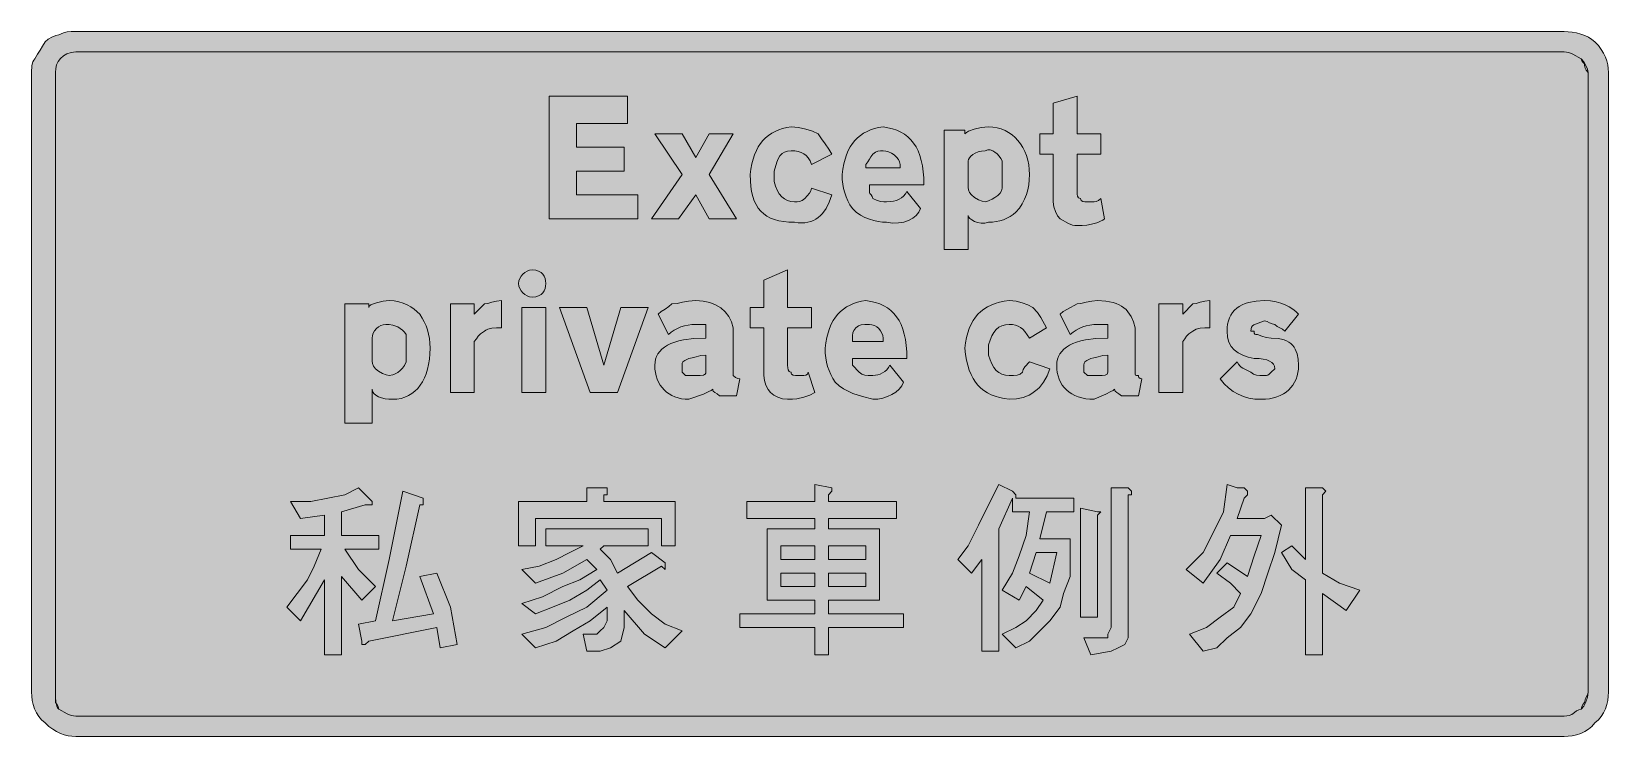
# Model space of a CAD drawing. Header units: metres. Extents: x 6 to 561, y 12 to 260.
import ezdxf

# ---------------------------------------------------------------- set-up
doc = ezdxf.new("R2010")
doc.units = ezdxf.units.M
doc.layers.add('FILL_BLACK_000000', color=7, linetype='Continuous', true_color=0x000000)
doc.layers.add('FILL_WHITE_FFFFFF', color=7, linetype='Continuous', true_color=0xffffff)

msp = doc.modelspace()

# ---------------------------------------------------------------- hatches: boundary and pattern name
at = {"layer": 'FILL_BLACK_000000', "true_color": 0x000000}
h = msp.add_hatch(color=7, dxfattribs=at)
h.dxf.hatch_style = 1
h.paths.add_polyline_path([(547.01, 260.34), (548.48, 260.17), (549.98, 259.89), (551.46, 259.5), (552.89, 258.99), (554.22, 258.37), (555.4, 257.64), (556.41, 256.8), (557.65, 255.45), (558.68, 254.1), (559.51, 252.75), (560.16, 251.4), (560.64, 250.05), (560.97, 248.7), (561.15, 247.35), (561.21, 246), (561.21, 27.6), (561.15, 26.2), (560.97, 24.73), (560.64, 23.23), (560.16, 21.75), (559.51, 20.32), (558.68, 18.99), (557.65, 17.81), (556.41, 16.8), (555.4, 15.56), (554.22, 14.53), (552.89, 13.7), (551.46, 13.05), (549.98, 12.57), (548.48, 12.24), (547.01, 12.06), (545.61, 12), (21.21, 12), (19.86, 12.06), (18.51, 12.24), (17.16, 12.57), (15.81, 13.05), (14.46, 13.7), (13.11, 14.53), (11.76, 15.56), (10.41, 16.8), (9.17, 17.81), (8.14, 18.99), (7.31, 20.32), (6.66, 21.75), (6.18, 23.23), (5.85, 24.73), (5.67, 26.2), (5.61, 27.6), (5.61, 246), (5.76, 248.4), (6.12, 249.71), (6.41, 250.3), (6.81, 250.8), (7.71, 252.41), (8.61, 253.8), (9.51, 255.19), (10.41, 256.8), (11.5, 257.68), (12.81, 258.45), (14.12, 258.99), (15.21, 259.2), (16.82, 259.89), (18.21, 260.25), (19.6, 260.38), (21.21, 260.4), (545.61, 260.4), (547.01, 260.34)])
h.paths.add_polyline_path([(18.06, 252.58), (16.82, 251.87), (15.81, 250.95), (15.02, 249.86), (14.46, 248.64), (14.12, 247.34), (14.01, 246), (14.01, 27.6), (14.01, 24), (14.61, 23.25), (15.02, 22.48), (15.21, 21.6), (18.21, 19.95), (19.6, 19.41), (20.36, 19.25), (21.21, 19.2), (545.61, 19.2), (546.51, 19.22), (547.41, 19.35), (548.31, 19.71), (549.21, 20.4), (549.96, 21), (550.73, 21.41), (551.61, 21.6), (552.49, 22.71), (553.26, 24.15), (553.8, 25.82), (554.01, 27.6), (554.01, 246), (553.41, 246.75), (553, 247.52), (552.81, 248.4), (552.76, 248.8), (552.62, 249.11), (552.21, 249.6), (551.8, 250.09), (551.66, 250.4), (551.61, 250.8), (548.61, 252.45), (547.22, 252.99), (546.46, 253.15), (545.61, 253.2), (21.21, 253.2), (19.52, 253.04), (18.06, 252.58)], flags=16)
h = msp.add_hatch(color=7, dxfattribs=at)
h.dxf.hatch_style = 1
h.paths.add_polyline_path([(197.61, 202.8), (219.21, 202.8), (219.21, 194.4), (188.01, 194.4), (188.01, 237.6), (215.61, 237.6), (215.61, 228), (197.61, 228), (197.61, 219.6), (214.41, 219.6), (214.41, 211.2), (197.61, 211.2), (197.61, 202.8)])
h = msp.add_hatch(color=7, dxfattribs=at)
h.dxf.hatch_style = 1
h.paths.add_polyline_path([(382.41, 224.4), (382.41, 217.2), (374.01, 217.2), (374.01, 204), (374.03, 203.12), (374.16, 202.35), (374.52, 201.81), (374.81, 201.65), (375.21, 201.6), (375.26, 201.2), (375.42, 200.91), (375.96, 200.55), (376.73, 200.42), (377.61, 200.4), (380.01, 200.4), (380.76, 200.55), (381.53, 200.91), (382.41, 201.6), (383.61, 194.4), (383.05, 193.95), (382.28, 193.52), (381.31, 193.11), (380.16, 192.75), (377.37, 192.21), (375.75, 192.05), (374.01, 192), (373.16, 192.05), (372.4, 192.21), (371.01, 192.75), (368.01, 194.4), (367.13, 195.51), (366.36, 196.95), (365.82, 198.62), (365.61, 200.4), (365.61, 217.2), (360.81, 217.2), (360.81, 224.4), (365.61, 224.4), (365.61, 235.2), (374.01, 237.6), (374.01, 224.4), (382.41, 224.4)])
h = msp.add_hatch(color=7, dxfattribs=at)
h.dxf.hatch_style = 1
h.paths.add_polyline_path([(252.81, 224.4), (244.41, 210), (254.01, 194.4), (244.41, 194.4), (239.61, 202.8), (233.61, 194.4), (224.01, 194.4), (234.81, 210), (225.21, 224.4), (234.81, 224.4), (239.61, 216), (244.41, 224.4), (252.81, 224.4)])
h = msp.add_hatch(color=7, dxfattribs=at)
h.dxf.hatch_style = 1
h.paths.add_polyline_path([(275.89, 226.59), (278.46, 226.05), (280.8, 225.28), (282.81, 224.4), (283.9, 222.6), (285.21, 220.8), (286.52, 219), (287.61, 217.2), (280.41, 213.6), (279.9, 214.84), (279.28, 215.87), (278.55, 216.7), (277.71, 217.35), (276.75, 217.83), (275.68, 218.16), (274.5, 218.34), (273.21, 218.4), (271.97, 218.29), (270.92, 217.95), (270.05, 217.39), (269.31, 216.6), (268.69, 215.59), (268.15, 214.35), (267.21, 211.2), (267.21, 210), (267.21, 207.6), (267.72, 205.91), (268.33, 204.45), (269.07, 203.21), (269.91, 202.2), (270.87, 201.41), (271.93, 200.85), (273.12, 200.51), (274.41, 200.4), (275.31, 200.42), (276.21, 200.55), (277.11, 200.91), (278.01, 201.6), (279.66, 203.4), (280.2, 204.3), (280.41, 205.2), (287.61, 202.8), (286.65, 200.27), (285.55, 198.09), (284.28, 196.28), (283.57, 195.52), (282.81, 194.85), (281.99, 194.28), (281.12, 193.81), (280.18, 193.44), (279.17, 193.18), (278.1, 193.02), (276.95, 192.97), (275.72, 193.03), (274.41, 193.2), (272.46, 193.26), (270.64, 193.43), (268.96, 193.72), (267.42, 194.14), (266.01, 194.68), (264.73, 195.35), (263.58, 196.16), (262.56, 197.1), (261.67, 198.18), (260.9, 199.41), (260.25, 200.79), (259.73, 202.31), (259.32, 203.99), (259.04, 205.83), (258.87, 207.83), (258.81, 210), (259.08, 211.96), (259.43, 213.77), (259.86, 215.46), (260.38, 217.01), (260.99, 218.44), (261.68, 219.75), (262.45, 220.93), (263.31, 222), (264.25, 222.96), (265.28, 223.8), (266.39, 224.55), (267.58, 225.19), (268.86, 225.73), (270.23, 226.18), (271.68, 226.53), (273.21, 226.8), (275.89, 226.59)])
h = msp.add_hatch(color=7, dxfattribs=at)
h.dxf.hatch_style = 1
h.paths.add_polyline_path([(300.81, 204), (300.86, 203.6), (301, 203.29), (301.41, 202.8), (301.82, 202.31), (301.96, 202), (302.01, 201.6), (303.6, 200.91), (304.86, 200.55), (305.89, 200.42), (306.81, 200.4), (308.1, 200.46), (309.28, 200.62), (310.35, 200.91), (311.31, 201.3), (312.15, 201.81), (312.88, 202.42), (313.5, 203.16), (314.01, 204), (318.81, 198), (318.2, 196.71), (317.27, 195.56), (316.07, 194.58), (314.61, 193.8), (312.93, 193.24), (311.05, 192.94), (309, 192.91), (306.81, 193.2), (305.41, 193.26), (303.92, 193.44), (302.38, 193.77), (300.81, 194.25), (299.24, 194.9), (297.7, 195.73), (296.21, 196.76), (294.81, 198), (293.97, 199.35), (293.23, 200.72), (292.62, 202.11), (292.11, 203.55), (291.72, 205.04), (291.43, 206.61), (291.27, 208.25), (291.21, 210), (291.48, 211.96), (291.83, 213.77), (292.26, 215.46), (292.78, 217.01), (293.39, 218.44), (294.08, 219.75), (294.85, 220.93), (295.71, 222), (296.65, 222.96), (297.68, 223.8), (298.79, 224.55), (299.98, 225.19), (301.26, 225.73), (302.63, 226.18), (304.08, 226.53), (305.61, 226.8), (307.35, 226.52), (308.98, 226.12), (310.5, 225.6), (311.91, 224.96), (313.2, 224.2), (314.38, 223.3), (315.45, 222.27), (316.41, 221.1), (317.25, 219.79), (317.98, 218.34), (318.6, 216.74), (319.11, 214.99), (319.5, 213.08), (319.78, 211.02), (319.95, 208.79), (320.01, 206.4), (300.81, 206.4), (300.81, 204)])
h.paths.add_polyline_path([(311.61, 213.6), (311.45, 214.5), (311.01, 215.36), (310.34, 216.17), (309.51, 216.9), (308.56, 217.51), (307.56, 217.99), (306.56, 218.29), (305.61, 218.4), (304.71, 218.38), (303.81, 218.25), (302.91, 217.89), (302.01, 217.2), (301.3, 216.3), (300.81, 215.4), (300.32, 214.5), (299.61, 213.6), (299.61, 212.4), (311.61, 212.4), (311.61, 213.6)], flags=16)
h = msp.add_hatch(color=7, dxfattribs=at)
h.dxf.hatch_style = 1
h.paths.add_polyline_path([(356.97, 206.42), (356.64, 204.66), (356.16, 202.95), (355.51, 201.29), (354.68, 199.71), (353.65, 198.2), (352.41, 196.8), (351.46, 195.96), (350.4, 195.22), (349.27, 194.61), (348.06, 194.1), (346.8, 193.71), (345.49, 193.42), (344.16, 193.26), (342.81, 193.2), (341.47, 192.91), (340.17, 192.9), (338.95, 193.12), (337.86, 193.5), (336.94, 194), (336.23, 194.55), (335.77, 195.1), (335.61, 195.6), (335.61, 183.6), (327.21, 183.6), (327.21, 225.6), (334.41, 225.6), (334.41, 224.4), (334.97, 224.85), (335.72, 225.28), (337.71, 226.05), (340.15, 226.59), (341.46, 226.75), (342.81, 226.8), (344.36, 226.72), (345.84, 226.47), (347.26, 226.07), (348.6, 225.52), (349.87, 224.84), (351.06, 224.02), (352.16, 223.07), (353.16, 222), (354.07, 220.82), (354.87, 219.53), (355.56, 218.15), (356.14, 216.67), (356.6, 215.12), (356.94, 213.48), (357.14, 211.77), (357.21, 210), (357.15, 208.2), (356.97, 206.42)])
h.paths.add_polyline_path([(343.05, 200.81), (344.04, 201.29), (345.06, 201.9), (346.03, 202.63), (346.84, 203.44), (347.4, 204.3), (347.61, 205.2), (347.61, 206.4), (347.61, 213.6), (347.61, 214.8), (347.11, 215.69), (346.5, 216.54), (345.82, 217.31), (345.06, 217.95), (344.25, 218.42), (343.39, 218.68), (342.51, 218.69), (341.61, 218.4), (340.32, 218.29), (339.15, 218.01), (338.13, 217.58), (337.26, 217.05), (336.56, 216.47), (336.04, 215.87), (335.72, 215.3), (335.61, 214.8), (335.61, 206.4), (335.63, 205.5), (335.76, 204.6), (336.12, 203.7), (336.81, 202.8), (337.9, 201.92), (339.21, 201.15), (340.52, 200.61), (341.61, 200.4), (342.21, 200.51), (343.05, 200.81)], flags=16)
h = msp.add_hatch(color=7, dxfattribs=at)
h.dxf.hatch_style = 1
h.paths.add_polyline_path([(186.75, 170.7), (186.57, 169.84), (186.24, 169.03), (185.76, 168.3), (185.11, 167.69), (184.28, 167.21), (183.25, 166.91), (182.01, 166.8), (181.11, 166.91), (180.25, 167.21), (179.44, 167.69), (178.71, 168.3), (178.1, 169.03), (177.62, 169.84), (177.32, 170.7), (177.21, 171.6), (177.32, 172.5), (177.62, 173.36), (178.1, 174.17), (178.71, 174.9), (179.44, 175.51), (180.25, 175.99), (181.11, 176.29), (182.01, 176.4), (183.25, 176.29), (184.28, 175.99), (185.11, 175.51), (185.76, 174.9), (186.24, 174.17), (186.57, 173.36), (186.75, 172.5), (186.81, 171.6), (186.75, 170.7)])
h = msp.add_hatch(color=7, dxfattribs=at)
h.dxf.hatch_style = 1
h.paths.add_polyline_path([(280.41, 163.2), (280.41, 156), (272.01, 156), (272.01, 142.8), (272.03, 141.92), (272.16, 141.15), (272.52, 140.61), (272.81, 140.45), (273.21, 140.4), (273.26, 140), (273.42, 139.71), (273.96, 139.35), (274.73, 139.22), (275.61, 139.2), (276.81, 139.2), (277.69, 139.22), (278.46, 139.35), (279, 139.71), (279.16, 140), (279.21, 140.4), (281.61, 133.2), (279.77, 132.32), (277.71, 131.55), (275.2, 131.01), (273.7, 130.85), (272.01, 130.8), (270.23, 131.01), (268.56, 131.55), (267.12, 132.32), (266.01, 133.2), (265.13, 134.31), (264.36, 135.75), (263.82, 137.42), (263.61, 139.2), (263.61, 156), (258.81, 156), (258.81, 163.2), (263.61, 163.2), (263.61, 172.8), (272.01, 176.4), (272.01, 163.2), (280.41, 163.2)])
h = msp.add_hatch(color=7, dxfattribs=at)
h.dxf.hatch_style = 1
h.paths.add_polyline_path([(145.79, 144.93), (145.51, 143.13), (145.13, 141.43), (144.64, 139.84), (144.05, 138.36), (143.35, 136.99), (142.56, 135.75), (141.67, 134.63), (140.68, 133.65), (139.59, 132.8), (138.42, 132.09), (137.15, 131.54), (135.79, 131.13), (134.34, 130.88), (132.81, 130.8), (131.47, 130.86), (130.17, 131.02), (128.95, 131.31), (127.86, 131.7), (126.94, 132.21), (126.23, 132.82), (125.77, 133.56), (125.61, 134.4), (125.61, 122.4), (116.01, 122.4), (116.01, 164.4), (124.41, 164.4), (124.41, 163.2), (124.62, 163.65), (125.2, 164.08), (126.06, 164.49), (127.11, 164.85), (129.47, 165.39), (131.61, 165.6), (133.35, 165.49), (134.98, 165.19), (136.5, 164.71), (137.91, 164.1), (139.2, 163.37), (140.38, 162.56), (142.41, 160.8), (143.25, 159.45), (143.98, 158.08), (144.6, 156.69), (145.11, 155.25), (145.5, 153.76), (145.78, 152.19), (145.95, 150.55), (146.01, 148.8), (145.95, 146.82), (145.79, 144.93)])
h.paths.add_polyline_path([(133.72, 139.77), (134.61, 140.25), (135.5, 140.9), (136.33, 141.73), (137.06, 142.76), (137.61, 144), (137.61, 145.2), (137.61, 151.2), (137.61, 152.4), (137.61, 153.6), (137.06, 154.44), (136.33, 155.17), (135.5, 155.79), (134.61, 156.3), (132.88, 156.97), (131.61, 157.2), (130.41, 157.2), (129.51, 157.09), (128.65, 156.79), (127.84, 156.31), (127.11, 155.7), (126.5, 154.97), (126.02, 154.16), (125.72, 153.3), (125.61, 152.4), (125.61, 145.2), (125.63, 144.3), (125.76, 143.4), (126.12, 142.5), (126.81, 141.6), (127.9, 140.72), (129.21, 139.95), (130.52, 139.41), (131.61, 139.2), (132.88, 139.44), (133.72, 139.77)], flags=16)
h = msp.add_hatch(color=7, dxfattribs=at)
h.dxf.hatch_style = 1
h.paths.add_polyline_path([(153.21, 164.4), (161.61, 164.4), (161.61, 160.8), (165.21, 164.4), (166.32, 164.59), (167.76, 165), (169.43, 165.41), (171.21, 165.6), (171.21, 156), (169.43, 155.98), (167.76, 155.85), (166.32, 155.49), (165.71, 155.2), (165.21, 154.8), (163.8, 153.9), (162.96, 153), (162.34, 152.1), (161.61, 151.2), (161.61, 133.2), (153.21, 133.2), (153.21, 164.4)])
h = msp.add_hatch(color=7, dxfattribs=at)
h.dxf.hatch_style = 1
h.paths.add_polyline_path([(178.41, 133.2), (178.41, 163.2), (186.81, 163.2), (186.81, 133.2), (178.41, 133.2)])
h = msp.add_hatch(color=7, dxfattribs=at)
h.dxf.hatch_style = 1
h.paths.add_polyline_path([(191.61, 163.2), (201.21, 163.2), (207.21, 142.8), (213.21, 163.2), (222.81, 163.2), (212.01, 133.2), (207.21, 133.2), (202.41, 133.2), (191.61, 163.2)])
h = msp.add_hatch(color=7, dxfattribs=at)
h.dxf.hatch_style = 1
h.paths.add_polyline_path([(243.21, 157.2), (239.61, 157.2), (238.26, 157.14), (236.93, 156.97), (235.62, 156.69), (234.36, 156.3), (233.15, 155.79), (232.02, 155.17), (230.96, 154.44), (230.01, 153.6), (226.41, 160.8), (227.5, 161.7), (228.81, 162.6), (230.12, 163.5), (231.21, 164.4), (233.03, 164.59), (234.96, 165), (237.12, 165.41), (239.61, 165.6), (242.2, 165.43), (244.54, 164.94), (246.63, 164.14), (248.46, 163.05), (250, 161.67), (251.25, 160.03), (252.19, 158.14), (252.81, 156), (252.81, 140.4), (252.81, 139.2), (253.69, 138.51), (254.46, 138.15), (255.21, 138), (254.01, 132), (248.01, 132), (247.13, 132.71), (246.36, 133.2), (245.82, 133.69), (245.66, 134), (245.61, 134.4), (245.05, 133.95), (244.3, 133.5), (242.31, 132.6), (237.21, 130.8), (235.89, 130.86), (234.63, 131.02), (233.43, 131.29), (232.3, 131.66), (231.24, 132.13), (230.25, 132.7), (229.34, 133.36), (228.51, 134.1), (227.77, 134.93), (227.11, 135.84), (226.54, 136.83), (226.07, 137.89), (225.7, 139.02), (225.43, 140.22), (225.27, 141.48), (225.21, 142.8), (225.28, 143.9), (225.49, 144.94), (225.84, 145.91), (226.33, 146.83), (226.97, 147.69), (227.74, 148.47), (228.66, 149.2), (229.71, 149.85), (230.91, 150.43), (232.24, 150.94), (233.72, 151.38), (235.33, 151.74), (238.99, 152.23), (243.21, 152.4), (243.21, 153.6), (243.21, 157.2)])
h.paths.add_polyline_path([(236.01, 139.2), (239.61, 139.2), (241.18, 139.22), (242.31, 139.35), (242.7, 139.49), (242.98, 139.71), (243.15, 140), (243.21, 140.4), (243.21, 146.4), (241.43, 146.21), (239.76, 145.8), (238.32, 145.39), (237.21, 145.2), (235.82, 144.49), (235.11, 144), (234.85, 143.51), (234.81, 142.8), (234.81, 140.4), (236.01, 139.2)], flags=16)
h = msp.add_hatch(color=7, dxfattribs=at)
h.dxf.hatch_style = 1
h.paths.add_polyline_path([(294.81, 142.8), (297.21, 140.4), (298.13, 139.71), (299.16, 139.35), (300.42, 139.22), (302.01, 139.2), (302.91, 139.26), (303.79, 139.42), (304.65, 139.71), (305.46, 140.1), (306.22, 140.61), (306.9, 141.22), (307.51, 141.96), (308.01, 142.8), (312.81, 136.8), (312.2, 135.51), (311.29, 134.34), (310.13, 133.32), (308.76, 132.45), (307.22, 131.75), (305.55, 131.23), (303.8, 130.91), (302.01, 130.8), (298.43, 131.74), (294.96, 132.9), (293.3, 133.64), (291.72, 134.51), (290.21, 135.56), (288.81, 136.8), (287.97, 138.15), (287.23, 139.52), (286.62, 140.91), (286.11, 142.35), (285.72, 143.84), (285.43, 145.41), (285.27, 147.05), (285.21, 148.8), (285.48, 150.76), (285.83, 152.57), (286.26, 154.26), (286.78, 155.81), (287.39, 157.24), (288.08, 158.55), (288.85, 159.73), (289.71, 160.8), (290.65, 161.76), (291.68, 162.6), (292.79, 163.35), (293.98, 163.99), (295.26, 164.53), (296.63, 164.98), (298.08, 165.33), (299.61, 165.6), (301.35, 165.32), (302.98, 164.92), (304.5, 164.4), (305.91, 163.76), (307.2, 163), (308.38, 162.1), (309.45, 161.07), (310.41, 159.9), (311.25, 158.59), (311.98, 157.14), (312.6, 155.54), (313.11, 153.79), (313.5, 151.88), (313.78, 149.82), (313.95, 147.59), (314.01, 145.2), (294.81, 145.2), (294.81, 142.8)])
h.paths.add_polyline_path([(305.61, 152.4), (305.5, 153.3), (305.2, 154.16), (304.72, 154.97), (304.11, 155.7), (303.38, 156.31), (302.57, 156.79), (301.71, 157.09), (300.81, 157.2), (299.22, 157.18), (297.96, 157.05), (296.93, 156.69), (296.01, 156), (295.32, 155.1), (294.96, 154.2), (294.83, 153.3), (294.81, 152.4), (294.81, 151.2), (305.61, 151.2), (305.61, 152.4)], flags=16)
h = msp.add_hatch(color=7, dxfattribs=at)
h.dxf.hatch_style = 1
h.paths.add_polyline_path([(351.31, 165.55), (352.5, 165.39), (354.66, 164.85), (356.59, 164.08), (358.41, 163.2), (360, 161.4), (361.26, 159.6), (363.21, 156), (357.21, 152.4), (355.58, 154.67), (354.83, 155.5), (354.06, 156.15), (353.24, 156.63), (352.32, 156.96), (351.25, 157.14), (350.01, 157.2), (348.72, 157.09), (347.53, 156.75), (346.47, 156.19), (345.51, 155.4), (344.67, 154.39), (343.93, 153.15), (343.32, 151.69), (342.81, 150), (342.81, 148.8), (342.81, 146.4), (343.32, 144.71), (343.93, 143.25), (344.67, 142.01), (345.51, 141), (346.47, 140.21), (347.53, 139.65), (348.72, 139.31), (350.01, 139.2), (351.6, 139.22), (352.86, 139.35), (353.89, 139.71), (354.81, 140.4), (355.02, 141.3), (355.56, 142.2), (357.21, 144), (364.41, 141.6), (363.4, 139.07), (362.16, 136.87), (360.7, 135.02), (359.88, 134.22), (359.01, 133.5), (358.08, 132.87), (357.1, 132.32), (354.96, 131.47), (352.6, 130.97), (350.01, 130.8), (348.27, 131.07), (346.63, 131.43), (345.11, 131.88), (343.69, 132.43), (342.38, 133.09), (341.17, 133.86), (340.07, 134.74), (339.06, 135.75), (338.15, 136.88), (337.34, 138.15), (336.63, 139.55), (336, 141.09), (335.47, 142.79), (335.03, 144.63), (334.68, 146.63), (334.41, 148.8), (334.68, 150.76), (335.03, 152.57), (335.47, 154.26), (336, 155.81), (336.63, 157.24), (337.34, 158.55), (338.15, 159.73), (339.06, 160.8), (340.07, 161.76), (341.17, 162.6), (342.38, 163.35), (343.69, 163.99), (345.11, 164.53), (346.63, 164.98), (348.27, 165.33), (350.01, 165.6), (351.31, 165.55)])
h = msp.add_hatch(color=7, dxfattribs=at)
h.dxf.hatch_style = 1
h.paths.add_polyline_path([(384.81, 157.2), (381.21, 157.2), (379.86, 157.14), (378.53, 156.97), (377.22, 156.69), (375.96, 156.3), (374.75, 155.79), (373.62, 155.17), (372.56, 154.44), (371.61, 153.6), (368.01, 160.8), (369.12, 161.7), (370.56, 162.6), (374.01, 164.4), (375.3, 164.59), (377.16, 165), (379.24, 165.41), (381.21, 165.6), (384.14, 165.43), (386.65, 164.94), (387.75, 164.58), (388.76, 164.14), (389.68, 163.63), (390.51, 163.05), (391.26, 162.4), (391.92, 161.67), (393.02, 160.03), (393.84, 158.14), (394.41, 156), (394.41, 140.4), (394.43, 139.71), (394.56, 139.35), (394.92, 139.22), (395.61, 139.2), (395.66, 138.8), (395.8, 138.51), (396.21, 138.15), (396.81, 138), (395.61, 132), (389.61, 132), (388.73, 132.71), (387.96, 133.2), (387.42, 133.69), (387.26, 134), (387.21, 134.4), (386.65, 133.95), (385.92, 133.5), (384.06, 132.6), (380.01, 130.8), (378.48, 130.86), (377.03, 131.02), (375.67, 131.29), (374.4, 131.66), (373.23, 132.13), (372.14, 132.7), (371.15, 133.36), (370.26, 134.1), (369.47, 134.93), (368.77, 135.84), (368.18, 136.83), (367.69, 137.89), (367.31, 139.02), (367.03, 140.22), (366.87, 141.48), (366.81, 142.8), (366.88, 143.9), (367.09, 144.94), (367.44, 145.91), (367.93, 146.83), (368.57, 147.69), (369.34, 148.47), (370.26, 149.2), (371.31, 149.85), (372.51, 150.43), (373.84, 150.94), (375.32, 151.38), (376.93, 151.74), (380.59, 152.23), (384.81, 152.4), (384.81, 153.6), (384.81, 157.2)])
h.paths.add_polyline_path([(377.61, 139.2), (381.21, 139.2), (382.78, 139.22), (383.91, 139.35), (384.3, 139.49), (384.58, 139.71), (384.75, 140), (384.81, 140.4), (384.81, 146.4), (383.03, 146.21), (381.36, 145.8), (379.92, 145.39), (378.81, 145.2), (377.42, 144.49), (376.71, 144), (376.45, 143.51), (376.41, 142.8), (376.41, 140.4), (377.61, 139.2)], flags=16)
h = msp.add_hatch(color=7, dxfattribs=at)
h.dxf.hatch_style = 1
h.paths.add_polyline_path([(402.81, 164.4), (411.21, 164.4), (411.21, 160.8), (414.81, 164.4), (415.92, 164.59), (417.36, 165), (419.03, 165.41), (420.81, 165.6), (420.81, 156), (419.03, 155.98), (417.36, 155.85), (415.92, 155.49), (415.31, 155.2), (414.81, 154.8), (413.4, 153.9), (412.56, 153), (411.94, 152.1), (411.21, 151.2), (411.21, 133.2), (402.81, 133.2), (402.81, 164.4)])
h = msp.add_hatch(color=7, dxfattribs=at)
h.dxf.hatch_style = 1
h.paths.add_polyline_path([(451.95, 141.48), (451.79, 140.22), (451.51, 139.02), (451.13, 137.89), (450.64, 136.83), (450.05, 135.84), (449.35, 134.93), (448.56, 134.1), (447.67, 133.36), (446.68, 132.7), (445.59, 132.13), (444.42, 131.66), (443.15, 131.29), (441.79, 131.02), (440.34, 130.86), (438.81, 130.8), (436.62, 130.91), (434.53, 131.25), (432.57, 131.81), (430.71, 132.6), (428.97, 133.61), (427.33, 134.85), (425.82, 136.31), (424.41, 138), (430.41, 144), (430.86, 143.21), (431.33, 142.59), (431.82, 142.12), (432.36, 141.75), (435.21, 140.4), (436.13, 139.71), (437.16, 139.35), (438.42, 139.22), (440.01, 139.2), (440.72, 139.22), (441.21, 139.35), (441.7, 139.71), (442.41, 140.4), (443.61, 141.6), (443.5, 142.44), (443.16, 143.17), (442.6, 143.79), (441.81, 144.3), (440.8, 144.69), (439.56, 144.97), (438.1, 145.14), (436.41, 145.2), (434.27, 145.71), (432.38, 146.36), (430.74, 147.18), (429.36, 148.2), (428.27, 149.44), (427.47, 150.94), (426.98, 152.71), (426.81, 154.8), (426.87, 156.11), (427.03, 157.33), (427.31, 158.47), (427.69, 159.52), (428.18, 160.5), (428.77, 161.38), (429.47, 162.18), (430.26, 162.9), (431.15, 163.53), (432.14, 164.08), (433.23, 164.55), (434.4, 164.92), (437.03, 165.43), (440.01, 165.6), (442.15, 165.49), (444.08, 165.19), (445.81, 164.71), (447.36, 164.1), (448.74, 163.37), (449.97, 162.56), (451.05, 161.7), (452.01, 160.8), (447.21, 154.8), (446.31, 155.51), (445.41, 156), (444.51, 156.49), (443.61, 157.2), (442.71, 157.39), (441.81, 157.8), (440.91, 158.21), (440.01, 158.4), (437.74, 157.67), (436.26, 157.05), (435.78, 156.68), (435.45, 156.21), (435.27, 155.59), (435.21, 154.8), (436.41, 154.8), (436.43, 154.11), (436.56, 153.75), (436.92, 153.62), (437.61, 153.6), (439.11, 153), (440.65, 152.59), (442.41, 152.4), (444.89, 152.23), (445.97, 152.03), (446.95, 151.74), (447.83, 151.38), (448.61, 150.94), (449.3, 150.43), (449.91, 149.85), (450.43, 149.2), (450.87, 148.47), (451.52, 146.83), (451.89, 144.94), (452.01, 142.8), (451.95, 141.48)])
h = msp.add_hatch(color=7, dxfattribs=at)
h.dxf.hatch_style = 1
h.paths.add_polyline_path([(286.41, 97.2), (286.41, 94.8), (310.41, 94.8), (310.41, 88.8), (286.41, 88.8), (286.41, 85.2), (304.41, 85.2), (304.41, 60), (286.41, 60), (286.41, 55.2), (312.81, 55.2), (312.81, 50.4), (286.41, 50.4), (286.41, 40.8), (281.61, 40.8), (281.61, 50.4), (255.21, 50.4), (255.21, 55.2), (281.61, 55.2), (281.61, 60), (264.81, 60), (264.81, 85.2), (281.61, 85.2), (281.61, 88.8), (257.61, 88.8), (257.61, 94.8), (281.61, 94.8), (281.61, 100.8), (287.61, 99.6), (287.61, 98.4), (286.41, 97.2)])
h.paths.add_polyline_path([(281.61, 74.4), (281.61, 79.2), (269.61, 79.2), (269.61, 74.4), (281.61, 74.4)], flags=16)
h.paths.add_polyline_path([(269.61, 64.8), (281.61, 64.8), (281.61, 69.6), (269.61, 69.6), (269.61, 64.8)], flags=16)
h.paths.add_polyline_path([(286.41, 79.2), (286.41, 74.4), (299.61, 74.4), (299.61, 79.2), (286.41, 79.2)], flags=16)
h.paths.add_polyline_path([(299.61, 69.6), (286.41, 69.6), (286.41, 64.8), (299.61, 64.8), (299.61, 69.6)], flags=16)
h = msp.add_hatch(color=7, dxfattribs=at)
h.dxf.hatch_style = 1
h.paths.add_polyline_path([(339.21, 86.4), (342.81, 93.6), (346.41, 100.8), (351.21, 98.4), (352.41, 97.2), (352.41, 96), (372.81, 96), (372.81, 91.2), (363.21, 91.2), (360.81, 81.6), (371.61, 81.6), (371.61, 74.4), (371.61, 68.4), (369.21, 62.4), (368.01, 57.6), (364.41, 52.8), (360.81, 49.2), (357.21, 45.6), (352.41, 43.2), (347.61, 48), (352.41, 50.4), (356.01, 52.8), (359.61, 56.4), (362.01, 60), (356.01, 64.8), (353.61, 60), (347.61, 63.6), (351.21, 69.6), (353.61, 75.6), (356.01, 82.8), (357.21, 91.2), (351.21, 91.2), (351.21, 96), (346.41, 85.2), (346.41, 42), (340.41, 42), (340.41, 74.4), (336.81, 69.6), (332.01, 74.4), (335.61, 79.2), (339.21, 86.4)])
h.paths.add_polyline_path([(364.41, 66), (366.81, 76.8), (359.61, 76.8), (357.21, 69.6), (364.41, 66)], flags=16)
h = msp.add_hatch(color=7, dxfattribs=at)
h.dxf.hatch_style = 1
h.paths.add_polyline_path([(432.81, 99.6), (434.01, 98.4), (434.01, 97.2), (432.81, 96), (430.41, 88.8), (440.01, 88.8), (442.41, 90), (446.01, 86.4), (443.61, 76.8), (441.21, 69.6), (438.81, 62.4), (435.21, 55.2), (431.61, 50.4), (426.81, 46.8), (423.21, 43.2), (418.41, 42), (413.61, 48), (419.61, 50.4), (424.41, 54), (429.21, 57.6), (431.61, 62.4), (428.01, 66), (423.21, 69.6), (426.81, 73.2), (434.01, 68.4), (436.41, 75.6), (438.81, 82.8), (428.01, 82.8), (424.41, 74.4), (418.41, 66), (412.41, 70.8), (418.41, 76.8), (422.01, 84), (425.61, 91.2), (426.81, 100.8), (430.41, 99.6), (432.81, 99.6)])
h = msp.add_hatch(color=7, dxfattribs=at)
h.dxf.hatch_style = 1
h.paths.add_polyline_path([(104.01, 94.8), (110.01, 96), (116.01, 97.2), (120.81, 99.6), (125.61, 94.8), (125.61, 93.6), (124.41, 93.6), (123.21, 93.6), (114.81, 91.2), (114.81, 82.8), (128.01, 82.8), (128.01, 78), (116.01, 78), (120.81, 70.8), (126.81, 64.8), (122.01, 60), (114.81, 68.4), (114.81, 40.8), (108.81, 40.8), (108.81, 67.2), (100.41, 52.8), (95.61, 57.6), (99.21, 62.4), (102.81, 67.2), (105.21, 72), (107.61, 78), (96.81, 78), (96.81, 82.8), (108.81, 82.8), (108.81, 90), (100.41, 88.8), (96.81, 94.8), (104.01, 94.8)])
h = msp.add_hatch(color=7, dxfattribs=at)
h.dxf.hatch_style = 1
h.paths.add_polyline_path([(143.61, 94.8), (143.61, 93.6), (142.41, 93.6), (137.61, 72), (132.81, 52.8), (147.21, 55.2), (142.41, 68.4), (148.41, 69.6), (153.21, 57.6), (155.61, 44.4), (149.61, 43.2), (148.41, 50.4), (124.41, 45.6), (123.21, 44.4), (122.01, 44.4), (122.01, 45.6), (120.81, 51.6), (126.81, 52.8), (131.61, 74.4), (136.41, 98.4), (143.61, 96), (143.61, 94.8)])
h = msp.add_hatch(color=7, dxfattribs=at)
h.dxf.hatch_style = 1
h.paths.add_polyline_path([(206.01, 99.6), (208.41, 99.6), (208.41, 98.4), (208.41, 97.2), (207.21, 97.2), (207.21, 94.8), (232.41, 94.8), (232.41, 79.2), (227.61, 79.2), (227.61, 88.8), (183.21, 88.8), (183.21, 79.2), (177.21, 79.2), (177.21, 94.8), (201.21, 94.8), (201.21, 99.6), (206.01, 99.6)])
h = msp.add_hatch(color=7, dxfattribs=at)
h.dxf.hatch_style = 1
h.paths.add_polyline_path([(392.01, 99.6), (393.21, 98.4), (393.21, 97.2), (392.01, 97.2), (392.01, 49.2), (392.01, 46.8), (390.81, 44.4), (388.41, 43.2), (386.01, 42), (378.81, 40.8), (376.41, 46.8), (382.41, 46.8), (384.81, 46.8), (384.81, 48), (386.01, 50.4), (386.01, 51.6), (386.01, 99.6), (392.01, 99.6)])
h = msp.add_hatch(color=7, dxfattribs=at)
h.dxf.hatch_style = 1
h.paths.add_polyline_path([(460.41, 99.6), (461.61, 98.4), (460.41, 97.2), (460.41, 69.6), (466.41, 66), (473.61, 63.6), (468.81, 56.4), (460.41, 62.4), (460.41, 40.8), (454.41, 40.8), (454.41, 67.2), (449.61, 70.8), (446.01, 76.8), (449.61, 79.2), (454.41, 74.4), (454.41, 99.6), (458.01, 99.6), (460.41, 99.6)])
h = msp.add_hatch(color=7, dxfattribs=at)
h.dxf.hatch_style = 1
h.paths.add_polyline_path([(381.21, 91.2), (382.41, 91.2), (381.21, 90), (381.21, 54), (375.21, 54), (375.21, 92.4), (381.21, 91.2)])
h = msp.add_hatch(color=7, dxfattribs=at)
h.dxf.hatch_style = 1
h.paths.add_polyline_path([(222.81, 85.2), (222.81, 79.2), (207.21, 79.2), (206.01, 78), (209.61, 74.4), (212.01, 69.6), (224.01, 76.8), (228.81, 73.2), (228.81, 72), (228.81, 70.8), (227.61, 72), (215.61, 64.8), (219.21, 60), (224.01, 55.2), (228.81, 51.6), (234.81, 49.2), (228.81, 43.2), (221.61, 48), (214.41, 56.4), (214.41, 50.4), (213.21, 45.6), (209.61, 43.2), (206.01, 42), (201.21, 42), (200.01, 48), (204.81, 48), (206.01, 49.2), (207.21, 50.4), (208.41, 52.8), (208.41, 57.6), (202.41, 52.8), (196.41, 49.2), (190.41, 45.6), (183.21, 43.2), (178.41, 48), (186.81, 50.4), (194.01, 54), (201.21, 57.6), (208.41, 63.6), (206.01, 67.2), (201.21, 63.6), (195.21, 60), (189.21, 57.6), (183.21, 55.2), (178.41, 58.8), (185.61, 61.2), (192.81, 64.8), (198.81, 67.2), (204.81, 70.8), (201.21, 74.4), (192.81, 69.6), (183.21, 66), (178.41, 70.8), (184.41, 72), (190.41, 74.4), (195.21, 76.8), (200.01, 79.2), (186.81, 79.2), (186.81, 85.2), (222.81, 85.2)])
at = {"layer": 'FILL_WHITE_FFFFFF', "true_color": 0xffffff}
h = msp.add_hatch(color=7, dxfattribs=at)
h.dxf.hatch_style = 1
h.paths.add_polyline_path([(545.61, 253.2), (546.46, 253.15), (547.22, 252.99), (548.61, 252.45), (551.61, 250.8), (552.49, 249.71), (553.26, 248.4), (553.8, 247.09), (554.01, 246), (554.01, 27.6), (553.82, 26.7), (553.41, 25.8), (553, 24.9), (552.81, 24), (552.21, 23.25), (551.8, 22.48), (551.61, 21.6), (550.73, 21.41), (549.96, 21), (549.21, 20.4), (548.31, 19.71), (547.41, 19.35), (546.51, 19.22), (545.61, 19.2), (21.21, 19.2), (20.36, 19.25), (19.6, 19.41), (18.21, 19.95), (15.21, 21.6), (14.81, 22.1), (14.52, 22.71), (14.16, 24.15), (14.03, 25.82), (14.01, 27.6), (14.01, 246), (14.12, 247.34), (14.46, 248.64), (15.02, 249.86), (15.81, 250.95), (16.82, 251.87), (18.06, 252.58), (19.52, 253.04), (21.21, 253.2), (545.61, 253.2)])

# ---------------------------------------------------------------- linework, layer by layer
at = {"layer": 'FILL_BLACK_000000', "lineweight": 0, "true_color": 0x000000}
for points in [[(547.01, 260.34), (548.48, 260.17), (549.98, 259.89), (551.46, 259.5), (552.89, 258.99), (554.22, 258.37), (555.4, 257.64), (556.41, 256.8), (557.65, 255.45), (558.68, 254.1), (559.51, 252.75), (560.16, 251.4), (560.64, 250.05), (560.97, 248.7), (561.15, 247.35), (561.21, 246), (561.21, 27.6), (561.15, 26.2), (560.97, 24.73), (560.64, 23.23), (560.16, 21.75), (559.51, 20.32), (558.68, 18.99), (557.65, 17.81), (556.41, 16.8), (555.4, 15.56), (554.22, 14.53), (552.89, 13.7), (551.46, 13.05), (549.98, 12.57), (548.48, 12.24), (547.01, 12.06), (545.61, 12), (21.21, 12), (19.86, 12.06), (18.51, 12.24), (17.16, 12.57), (15.81, 13.05), (14.46, 13.7), (13.11, 14.53), (11.76, 15.56), (10.41, 16.8), (9.17, 17.81), (8.14, 18.99), (7.31, 20.32), (6.66, 21.75), (6.18, 23.23), (5.85, 24.73), (5.67, 26.2), (5.61, 27.6), (5.61, 246), (5.76, 248.4), (6.12, 249.71), (6.41, 250.3), (6.81, 250.8), (7.71, 252.41), (8.61, 253.8), (9.51, 255.19), (10.41, 256.8), (11.5, 257.68), (12.81, 258.45), (14.12, 258.99), (15.21, 259.2), (16.82, 259.89), (18.21, 260.25), (19.6, 260.38), (21.21, 260.4), (545.61, 260.4)], [(18.06, 252.58), (16.82, 251.87), (15.81, 250.95), (15.02, 249.86), (14.46, 248.64), (14.12, 247.34), (14.01, 246), (14.01, 27.6), (14.01, 24), (14.61, 23.25), (15.02, 22.48), (15.21, 21.6), (18.21, 19.95), (19.6, 19.41), (20.36, 19.25), (21.21, 19.2), (545.61, 19.2), (546.51, 19.22), (547.41, 19.35), (548.31, 19.71), (549.21, 20.4), (549.96, 21), (550.73, 21.41), (551.61, 21.6), (552.49, 22.71), (553.26, 24.15), (553.8, 25.82), (554.01, 27.6), (554.01, 246), (553.41, 246.75), (553, 247.52), (552.81, 248.4), (552.76, 248.8), (552.62, 249.11), (552.21, 249.6), (551.8, 250.09), (551.66, 250.4), (551.61, 250.8), (548.61, 252.45), (547.22, 252.99), (546.46, 253.15), (545.61, 253.2), (21.21, 253.2), (19.52, 253.04)], [(197.61, 202.8), (219.21, 202.8), (219.21, 194.4), (188.01, 194.4), (188.01, 237.6), (215.61, 237.6), (215.61, 228), (197.61, 228), (197.61, 219.6), (214.41, 219.6), (214.41, 211.2), (197.61, 211.2)], [(382.41, 224.4), (382.41, 217.2), (374.01, 217.2), (374.01, 204), (374.03, 203.12), (374.16, 202.35), (374.52, 201.81), (374.81, 201.65), (375.21, 201.6), (375.26, 201.2), (375.42, 200.91), (375.96, 200.55), (376.73, 200.42), (377.61, 200.4), (380.01, 200.4), (380.76, 200.55), (381.53, 200.91), (382.41, 201.6), (383.61, 194.4), (383.05, 193.95), (382.28, 193.52), (381.31, 193.11), (380.16, 192.75), (377.37, 192.21), (375.75, 192.05), (374.01, 192), (373.16, 192.05), (372.4, 192.21), (371.01, 192.75), (368.01, 194.4), (367.13, 195.51), (366.36, 196.95), (365.82, 198.62), (365.61, 200.4), (365.61, 217.2), (360.81, 217.2), (360.81, 224.4), (365.61, 224.4), (365.61, 235.2), (374.01, 237.6), (374.01, 224.4)], [(252.81, 224.4), (244.41, 210), (254.01, 194.4), (244.41, 194.4), (239.61, 202.8), (233.61, 194.4), (224.01, 194.4), (234.81, 210), (225.21, 224.4), (234.81, 224.4), (239.61, 216), (244.41, 224.4)], [(275.89, 226.59), (278.46, 226.05), (280.8, 225.28), (282.81, 224.4), (283.9, 222.6), (285.21, 220.8), (286.52, 219), (287.61, 217.2), (280.41, 213.6), (279.9, 214.84), (279.28, 215.87), (278.55, 216.7), (277.71, 217.35), (276.75, 217.83), (275.68, 218.16), (274.5, 218.34), (273.21, 218.4), (271.97, 218.29), (270.92, 217.95), (270.05, 217.39), (269.31, 216.6), (268.69, 215.59), (268.15, 214.35), (267.21, 211.2), (267.21, 210), (267.21, 207.6), (267.72, 205.91), (268.33, 204.45), (269.07, 203.21), (269.91, 202.2), (270.87, 201.41), (271.93, 200.85), (273.12, 200.51), (274.41, 200.4), (275.31, 200.42), (276.21, 200.55), (277.11, 200.91), (278.01, 201.6), (279.66, 203.4), (280.2, 204.3), (280.41, 205.2), (287.61, 202.8), (286.65, 200.27), (285.55, 198.09), (284.28, 196.28), (283.57, 195.52), (282.81, 194.85), (281.99, 194.28), (281.12, 193.81), (280.18, 193.44), (279.17, 193.18), (278.1, 193.02), (276.95, 192.97), (275.72, 193.03), (274.41, 193.2), (272.46, 193.26), (270.64, 193.43), (268.96, 193.72), (267.42, 194.14), (266.01, 194.68), (264.73, 195.35), (263.58, 196.16), (262.56, 197.1), (261.67, 198.18), (260.9, 199.41), (260.25, 200.79), (259.73, 202.31), (259.32, 203.99), (259.04, 205.83), (258.87, 207.83), (258.81, 210), (259.08, 211.96), (259.43, 213.77), (259.86, 215.46), (260.38, 217.01), (260.99, 218.44), (261.68, 219.75), (262.45, 220.93), (263.31, 222), (264.25, 222.96), (265.28, 223.8), (266.39, 224.55), (267.58, 225.19), (268.86, 225.73), (270.23, 226.18), (271.68, 226.53), (273.21, 226.8)], [(300.81, 204), (300.86, 203.6), (301, 203.29), (301.41, 202.8), (301.82, 202.31), (301.96, 202), (302.01, 201.6), (303.6, 200.91), (304.86, 200.55), (305.89, 200.42), (306.81, 200.4), (308.1, 200.46), (309.28, 200.62), (310.35, 200.91), (311.31, 201.3), (312.15, 201.81), (312.88, 202.42), (313.5, 203.16), (314.01, 204), (318.81, 198), (318.2, 196.71), (317.27, 195.56), (316.07, 194.58), (314.61, 193.8), (312.93, 193.24), (311.05, 192.94), (309, 192.91), (306.81, 193.2), (305.41, 193.26), (303.92, 193.44), (302.38, 193.77), (300.81, 194.25), (299.24, 194.9), (297.7, 195.73), (296.21, 196.76), (294.81, 198), (293.97, 199.35), (293.23, 200.72), (292.62, 202.11), (292.11, 203.55), (291.72, 205.04), (291.43, 206.61), (291.27, 208.25), (291.21, 210), (291.48, 211.96), (291.83, 213.77), (292.26, 215.46), (292.78, 217.01), (293.39, 218.44), (294.08, 219.75), (294.85, 220.93), (295.71, 222), (296.65, 222.96), (297.68, 223.8), (298.79, 224.55), (299.98, 225.19), (301.26, 225.73), (302.63, 226.18), (304.08, 226.53), (305.61, 226.8), (307.35, 226.52), (308.98, 226.12), (310.5, 225.6), (311.91, 224.96), (313.2, 224.2), (314.38, 223.3), (315.45, 222.27), (316.41, 221.1), (317.25, 219.79), (317.98, 218.34), (318.6, 216.74), (319.11, 214.99), (319.5, 213.08), (319.78, 211.02), (319.95, 208.79), (320.01, 206.4), (300.81, 206.4)], [(356.97, 206.42), (356.64, 204.66), (356.16, 202.95), (355.51, 201.29), (354.68, 199.71), (353.65, 198.2), (352.41, 196.8), (351.46, 195.96), (350.4, 195.22), (349.27, 194.61), (348.06, 194.1), (346.8, 193.71), (345.49, 193.42), (344.16, 193.26), (342.81, 193.2), (341.47, 192.91), (340.17, 192.9), (338.95, 193.12), (337.86, 193.5), (336.94, 194), (336.23, 194.55), (335.77, 195.1), (335.61, 195.6), (335.61, 183.6), (327.21, 183.6), (327.21, 225.6), (334.41, 225.6), (334.41, 224.4), (334.97, 224.85), (335.72, 225.28), (337.71, 226.05), (340.15, 226.59), (341.46, 226.75), (342.81, 226.8), (344.36, 226.72), (345.84, 226.47), (347.26, 226.07), (348.6, 225.52), (349.87, 224.84), (351.06, 224.02), (352.16, 223.07), (353.16, 222), (354.07, 220.82), (354.87, 219.53), (355.56, 218.15), (356.14, 216.67), (356.6, 215.12), (356.94, 213.48), (357.14, 211.77), (357.21, 210), (357.15, 208.2)], [(311.61, 213.6), (311.45, 214.5), (311.01, 215.36), (310.34, 216.17), (309.51, 216.9), (308.56, 217.51), (307.56, 217.99), (306.56, 218.29), (305.61, 218.4), (304.71, 218.38), (303.81, 218.25), (302.91, 217.89), (302.01, 217.2), (301.3, 216.3), (300.81, 215.4), (300.32, 214.5), (299.61, 213.6), (299.61, 212.4), (311.61, 212.4)], [(343.05, 200.81), (344.04, 201.29), (345.06, 201.9), (346.03, 202.63), (346.84, 203.44), (347.4, 204.3), (347.61, 205.2), (347.61, 206.4), (347.61, 213.6), (347.61, 214.8), (347.11, 215.69), (346.5, 216.54), (345.82, 217.31), (345.06, 217.95), (344.25, 218.42), (343.39, 218.68), (342.51, 218.69), (341.61, 218.4), (340.32, 218.29), (339.15, 218.01), (338.13, 217.58), (337.26, 217.05), (336.56, 216.47), (336.04, 215.87), (335.72, 215.3), (335.61, 214.8), (335.61, 206.4), (335.63, 205.5), (335.76, 204.6), (336.12, 203.7), (336.81, 202.8), (337.9, 201.92), (339.21, 201.15), (340.52, 200.61), (341.61, 200.4), (342.21, 200.51)], [(186.75, 170.7), (186.57, 169.84), (186.24, 169.03), (185.76, 168.3), (185.11, 167.69), (184.28, 167.21), (183.25, 166.91), (182.01, 166.8), (181.11, 166.91), (180.25, 167.21), (179.44, 167.69), (178.71, 168.3), (178.1, 169.03), (177.62, 169.84), (177.32, 170.7), (177.21, 171.6), (177.32, 172.5), (177.62, 173.36), (178.1, 174.17), (178.71, 174.9), (179.44, 175.51), (180.25, 175.99), (181.11, 176.29), (182.01, 176.4), (183.25, 176.29), (184.28, 175.99), (185.11, 175.51), (185.76, 174.9), (186.24, 174.17), (186.57, 173.36), (186.75, 172.5), (186.81, 171.6)], [(280.41, 163.2), (280.41, 156), (272.01, 156), (272.01, 142.8), (272.03, 141.92), (272.16, 141.15), (272.52, 140.61), (272.81, 140.45), (273.21, 140.4), (273.26, 140), (273.42, 139.71), (273.96, 139.35), (274.73, 139.22), (275.61, 139.2), (276.81, 139.2), (277.69, 139.22), (278.46, 139.35), (279, 139.71), (279.16, 140), (279.21, 140.4), (281.61, 133.2), (279.77, 132.32), (277.71, 131.55), (275.2, 131.01), (273.7, 130.85), (272.01, 130.8), (270.23, 131.01), (268.56, 131.55), (267.12, 132.32), (266.01, 133.2), (265.13, 134.31), (264.36, 135.75), (263.82, 137.42), (263.61, 139.2), (263.61, 156), (258.81, 156), (258.81, 163.2), (263.61, 163.2), (263.61, 172.8), (272.01, 176.4), (272.01, 163.2)], [(145.79, 144.93), (145.51, 143.13), (145.13, 141.43), (144.64, 139.84), (144.05, 138.36), (143.35, 136.99), (142.56, 135.75), (141.67, 134.63), (140.68, 133.65), (139.59, 132.8), (138.42, 132.09), (137.15, 131.54), (135.79, 131.13), (134.34, 130.88), (132.81, 130.8), (131.47, 130.86), (130.17, 131.02), (128.95, 131.31), (127.86, 131.7), (126.94, 132.21), (126.23, 132.82), (125.77, 133.56), (125.61, 134.4), (125.61, 122.4), (116.01, 122.4), (116.01, 164.4), (124.41, 164.4), (124.41, 163.2), (124.62, 163.65), (125.2, 164.08), (126.06, 164.49), (127.11, 164.85), (129.47, 165.39), (131.61, 165.6), (133.35, 165.49), (134.98, 165.19), (136.5, 164.71), (137.91, 164.1), (139.2, 163.37), (140.38, 162.56), (142.41, 160.8), (143.25, 159.45), (143.98, 158.08), (144.6, 156.69), (145.11, 155.25), (145.5, 153.76), (145.78, 152.19), (145.95, 150.55), (146.01, 148.8), (145.95, 146.82)], [(153.21, 164.4), (161.61, 164.4), (161.61, 160.8), (165.21, 164.4), (166.32, 164.59), (167.76, 165), (169.43, 165.41), (171.21, 165.6), (171.21, 156), (169.43, 155.98), (167.76, 155.85), (166.32, 155.49), (165.71, 155.2), (165.21, 154.8), (163.8, 153.9), (162.96, 153), (162.34, 152.1), (161.61, 151.2), (161.61, 133.2), (153.21, 133.2)], [(178.41, 133.2), (178.41, 163.2), (186.81, 163.2), (186.81, 133.2)], [(191.61, 163.2), (201.21, 163.2), (207.21, 142.8), (213.21, 163.2), (222.81, 163.2), (212.01, 133.2), (207.21, 133.2), (202.41, 133.2)], [(243.21, 157.2), (239.61, 157.2), (238.26, 157.14), (236.93, 156.97), (235.62, 156.69), (234.36, 156.3), (233.15, 155.79), (232.02, 155.17), (230.96, 154.44), (230.01, 153.6), (226.41, 160.8), (227.5, 161.7), (228.81, 162.6), (230.12, 163.5), (231.21, 164.4), (233.03, 164.59), (234.96, 165), (237.12, 165.41), (239.61, 165.6), (242.2, 165.43), (244.54, 164.94), (246.63, 164.14), (248.46, 163.05), (250, 161.67), (251.25, 160.03), (252.19, 158.14), (252.81, 156), (252.81, 140.4), (252.81, 139.2), (253.69, 138.51), (254.46, 138.15), (255.21, 138), (254.01, 132), (248.01, 132), (247.13, 132.71), (246.36, 133.2), (245.82, 133.69), (245.66, 134), (245.61, 134.4), (245.05, 133.95), (244.3, 133.5), (242.31, 132.6), (237.21, 130.8), (235.89, 130.86), (234.63, 131.02), (233.43, 131.29), (232.3, 131.66), (231.24, 132.13), (230.25, 132.7), (229.34, 133.36), (228.51, 134.1), (227.77, 134.93), (227.11, 135.84), (226.54, 136.83), (226.07, 137.89), (225.7, 139.02), (225.43, 140.22), (225.27, 141.48), (225.21, 142.8), (225.28, 143.9), (225.49, 144.94), (225.84, 145.91), (226.33, 146.83), (226.97, 147.69), (227.74, 148.47), (228.66, 149.2), (229.71, 149.85), (230.91, 150.43), (232.24, 150.94), (233.72, 151.38), (235.33, 151.74), (238.99, 152.23), (243.21, 152.4), (243.21, 153.6)], [(294.81, 142.8), (297.21, 140.4), (298.13, 139.71), (299.16, 139.35), (300.42, 139.22), (302.01, 139.2), (302.91, 139.26), (303.79, 139.42), (304.65, 139.71), (305.46, 140.1), (306.22, 140.61), (306.9, 141.22), (307.51, 141.96), (308.01, 142.8), (312.81, 136.8), (312.2, 135.51), (311.29, 134.34), (310.13, 133.32), (308.76, 132.45), (307.22, 131.75), (305.55, 131.23), (303.8, 130.91), (302.01, 130.8), (298.43, 131.74), (294.96, 132.9), (293.3, 133.64), (291.72, 134.51), (290.21, 135.56), (288.81, 136.8), (287.97, 138.15), (287.23, 139.52), (286.62, 140.91), (286.11, 142.35), (285.72, 143.84), (285.43, 145.41), (285.27, 147.05), (285.21, 148.8), (285.48, 150.76), (285.83, 152.57), (286.26, 154.26), (286.78, 155.81), (287.39, 157.24), (288.08, 158.55), (288.85, 159.73), (289.71, 160.8), (290.65, 161.76), (291.68, 162.6), (292.79, 163.35), (293.98, 163.99), (295.26, 164.53), (296.63, 164.98), (298.08, 165.33), (299.61, 165.6), (301.35, 165.32), (302.98, 164.92), (304.5, 164.4), (305.91, 163.76), (307.2, 163), (308.38, 162.1), (309.45, 161.07), (310.41, 159.9), (311.25, 158.59), (311.98, 157.14), (312.6, 155.54), (313.11, 153.79), (313.5, 151.88), (313.78, 149.82), (313.95, 147.59), (314.01, 145.2), (294.81, 145.2)], [(351.31, 165.55), (352.5, 165.39), (354.66, 164.85), (356.59, 164.08), (358.41, 163.2), (360, 161.4), (361.26, 159.6), (363.21, 156), (357.21, 152.4), (355.58, 154.67), (354.83, 155.5), (354.06, 156.15), (353.24, 156.63), (352.32, 156.96), (351.25, 157.14), (350.01, 157.2), (348.72, 157.09), (347.53, 156.75), (346.47, 156.19), (345.51, 155.4), (344.67, 154.39), (343.93, 153.15), (343.32, 151.69), (342.81, 150), (342.81, 148.8), (342.81, 146.4), (343.32, 144.71), (343.93, 143.25), (344.67, 142.01), (345.51, 141), (346.47, 140.21), (347.53, 139.65), (348.72, 139.31), (350.01, 139.2), (351.6, 139.22), (352.86, 139.35), (353.89, 139.71), (354.81, 140.4), (355.02, 141.3), (355.56, 142.2), (357.21, 144), (364.41, 141.6), (363.4, 139.07), (362.16, 136.87), (360.7, 135.02), (359.88, 134.22), (359.01, 133.5), (358.08, 132.87), (357.1, 132.32), (354.96, 131.47), (352.6, 130.97), (350.01, 130.8), (348.27, 131.07), (346.63, 131.43), (345.11, 131.88), (343.69, 132.43), (342.38, 133.09), (341.17, 133.86), (340.07, 134.74), (339.06, 135.75), (338.15, 136.88), (337.34, 138.15), (336.63, 139.55), (336, 141.09), (335.47, 142.79), (335.03, 144.63), (334.68, 146.63), (334.41, 148.8), (334.68, 150.76), (335.03, 152.57), (335.47, 154.26), (336, 155.81), (336.63, 157.24), (337.34, 158.55), (338.15, 159.73), (339.06, 160.8), (340.07, 161.76), (341.17, 162.6), (342.38, 163.35), (343.69, 163.99), (345.11, 164.53), (346.63, 164.98), (348.27, 165.33), (350.01, 165.6)], [(384.81, 157.2), (381.21, 157.2), (379.86, 157.14), (378.53, 156.97), (377.22, 156.69), (375.96, 156.3), (374.75, 155.79), (373.62, 155.17), (372.56, 154.44), (371.61, 153.6), (368.01, 160.8), (369.12, 161.7), (370.56, 162.6), (374.01, 164.4), (375.3, 164.59), (377.16, 165), (379.24, 165.41), (381.21, 165.6), (384.14, 165.43), (386.65, 164.94), (387.75, 164.58), (388.76, 164.14), (389.68, 163.63), (390.51, 163.05), (391.26, 162.4), (391.92, 161.67), (393.02, 160.03), (393.84, 158.14), (394.41, 156), (394.41, 140.4), (394.43, 139.71), (394.56, 139.35), (394.92, 139.22), (395.61, 139.2), (395.66, 138.8), (395.8, 138.51), (396.21, 138.15), (396.81, 138), (395.61, 132), (389.61, 132), (388.73, 132.71), (387.96, 133.2), (387.42, 133.69), (387.26, 134), (387.21, 134.4), (386.65, 133.95), (385.92, 133.5), (384.06, 132.6), (380.01, 130.8), (378.48, 130.86), (377.03, 131.02), (375.67, 131.29), (374.4, 131.66), (373.23, 132.13), (372.14, 132.7), (371.15, 133.36), (370.26, 134.1), (369.47, 134.93), (368.77, 135.84), (368.18, 136.83), (367.69, 137.89), (367.31, 139.02), (367.03, 140.22), (366.87, 141.48), (366.81, 142.8), (366.88, 143.9), (367.09, 144.94), (367.44, 145.91), (367.93, 146.83), (368.57, 147.69), (369.34, 148.47), (370.26, 149.2), (371.31, 149.85), (372.51, 150.43), (373.84, 150.94), (375.32, 151.38), (376.93, 151.74), (380.59, 152.23), (384.81, 152.4), (384.81, 153.6)], [(402.81, 164.4), (411.21, 164.4), (411.21, 160.8), (414.81, 164.4), (415.92, 164.59), (417.36, 165), (419.03, 165.41), (420.81, 165.6), (420.81, 156), (419.03, 155.98), (417.36, 155.85), (415.92, 155.49), (415.31, 155.2), (414.81, 154.8), (413.4, 153.9), (412.56, 153), (411.94, 152.1), (411.21, 151.2), (411.21, 133.2), (402.81, 133.2)], [(451.95, 141.48), (451.79, 140.22), (451.51, 139.02), (451.13, 137.89), (450.64, 136.83), (450.05, 135.84), (449.35, 134.93), (448.56, 134.1), (447.67, 133.36), (446.68, 132.7), (445.59, 132.13), (444.42, 131.66), (443.15, 131.29), (441.79, 131.02), (440.34, 130.86), (438.81, 130.8), (436.62, 130.91), (434.53, 131.25), (432.57, 131.81), (430.71, 132.6), (428.97, 133.61), (427.33, 134.85), (425.82, 136.31), (424.41, 138), (430.41, 144), (430.86, 143.21), (431.33, 142.59), (431.82, 142.12), (432.36, 141.75), (435.21, 140.4), (436.13, 139.71), (437.16, 139.35), (438.42, 139.22), (440.01, 139.2), (440.72, 139.22), (441.21, 139.35), (441.7, 139.71), (442.41, 140.4), (443.61, 141.6), (443.5, 142.44), (443.16, 143.17), (442.6, 143.79), (441.81, 144.3), (440.8, 144.69), (439.56, 144.97), (438.1, 145.14), (436.41, 145.2), (434.27, 145.71), (432.38, 146.36), (430.74, 147.18), (429.36, 148.2), (428.27, 149.44), (427.47, 150.94), (426.98, 152.71), (426.81, 154.8), (426.87, 156.11), (427.03, 157.33), (427.31, 158.47), (427.69, 159.52), (428.18, 160.5), (428.77, 161.38), (429.47, 162.18), (430.26, 162.9), (431.15, 163.53), (432.14, 164.08), (433.23, 164.55), (434.4, 164.92), (437.03, 165.43), (440.01, 165.6), (442.15, 165.49), (444.08, 165.19), (445.81, 164.71), (447.36, 164.1), (448.74, 163.37), (449.97, 162.56), (451.05, 161.7), (452.01, 160.8), (447.21, 154.8), (446.31, 155.51), (445.41, 156), (444.51, 156.49), (443.61, 157.2), (442.71, 157.39), (441.81, 157.8), (440.91, 158.21), (440.01, 158.4), (437.74, 157.67), (436.26, 157.05), (435.78, 156.68), (435.45, 156.21), (435.27, 155.59), (435.21, 154.8), (436.41, 154.8), (436.43, 154.11), (436.56, 153.75), (436.92, 153.62), (437.61, 153.6), (439.11, 153), (440.65, 152.59), (442.41, 152.4), (444.89, 152.23), (445.97, 152.03), (446.95, 151.74), (447.83, 151.38), (448.61, 150.94), (449.3, 150.43), (449.91, 149.85), (450.43, 149.2), (450.87, 148.47), (451.52, 146.83), (451.89, 144.94), (452.01, 142.8)], [(133.72, 139.77), (134.61, 140.25), (135.5, 140.9), (136.33, 141.73), (137.06, 142.76), (137.61, 144), (137.61, 145.2), (137.61, 151.2), (137.61, 152.4), (137.61, 153.6), (137.06, 154.44), (136.33, 155.17), (135.5, 155.79), (134.61, 156.3), (132.88, 156.97), (131.61, 157.2), (130.41, 157.2), (129.51, 157.09), (128.65, 156.79), (127.84, 156.31), (127.11, 155.7), (126.5, 154.97), (126.02, 154.16), (125.72, 153.3), (125.61, 152.4), (125.61, 145.2), (125.63, 144.3), (125.76, 143.4), (126.12, 142.5), (126.81, 141.6), (127.9, 140.72), (129.21, 139.95), (130.52, 139.41), (131.61, 139.2), (132.88, 139.44)], [(305.61, 152.4), (305.5, 153.3), (305.2, 154.16), (304.72, 154.97), (304.11, 155.7), (303.38, 156.31), (302.57, 156.79), (301.71, 157.09), (300.81, 157.2), (299.22, 157.18), (297.96, 157.05), (296.93, 156.69), (296.01, 156), (295.32, 155.1), (294.96, 154.2), (294.83, 153.3), (294.81, 152.4), (294.81, 151.2), (305.61, 151.2)], [(236.01, 139.2), (239.61, 139.2), (241.18, 139.22), (242.31, 139.35), (242.7, 139.49), (242.98, 139.71), (243.15, 140), (243.21, 140.4), (243.21, 146.4), (241.43, 146.21), (239.76, 145.8), (238.32, 145.39), (237.21, 145.2), (235.82, 144.49), (235.11, 144), (234.85, 143.51), (234.81, 142.8), (234.81, 140.4)], [(377.61, 139.2), (381.21, 139.2), (382.78, 139.22), (383.91, 139.35), (384.3, 139.49), (384.58, 139.71), (384.75, 140), (384.81, 140.4), (384.81, 146.4), (383.03, 146.21), (381.36, 145.8), (379.92, 145.39), (378.81, 145.2), (377.42, 144.49), (376.71, 144), (376.45, 143.51), (376.41, 142.8), (376.41, 140.4)], [(286.41, 97.2), (286.41, 94.8), (310.41, 94.8), (310.41, 88.8), (286.41, 88.8), (286.41, 85.2), (304.41, 85.2), (304.41, 60), (286.41, 60), (286.41, 55.2), (312.81, 55.2), (312.81, 50.4), (286.41, 50.4), (286.41, 40.8), (281.61, 40.8), (281.61, 50.4), (255.21, 50.4), (255.21, 55.2), (281.61, 55.2), (281.61, 60), (264.81, 60), (264.81, 85.2), (281.61, 85.2), (281.61, 88.8), (257.61, 88.8), (257.61, 94.8), (281.61, 94.8), (281.61, 100.8), (287.61, 99.6), (287.61, 98.4)], [(339.21, 86.4), (342.81, 93.6), (346.41, 100.8), (351.21, 98.4), (352.41, 97.2), (352.41, 96), (372.81, 96), (372.81, 91.2), (363.21, 91.2), (360.81, 81.6), (371.61, 81.6), (371.61, 74.4), (371.61, 68.4), (369.21, 62.4), (368.01, 57.6), (364.41, 52.8), (360.81, 49.2), (357.21, 45.6), (352.41, 43.2), (347.61, 48), (352.41, 50.4), (356.01, 52.8), (359.61, 56.4), (362.01, 60), (356.01, 64.8), (353.61, 60), (347.61, 63.6), (351.21, 69.6), (353.61, 75.6), (356.01, 82.8), (357.21, 91.2), (351.21, 91.2), (351.21, 96), (346.41, 85.2), (346.41, 42), (340.41, 42), (340.41, 74.4), (336.81, 69.6), (332.01, 74.4), (335.61, 79.2)], [(432.81, 99.6), (434.01, 98.4), (434.01, 97.2), (432.81, 96), (430.41, 88.8), (440.01, 88.8), (442.41, 90), (446.01, 86.4), (443.61, 76.8), (441.21, 69.6), (438.81, 62.4), (435.21, 55.2), (431.61, 50.4), (426.81, 46.8), (423.21, 43.2), (418.41, 42), (413.61, 48), (419.61, 50.4), (424.41, 54), (429.21, 57.6), (431.61, 62.4), (428.01, 66), (423.21, 69.6), (426.81, 73.2), (434.01, 68.4), (436.41, 75.6), (438.81, 82.8), (428.01, 82.8), (424.41, 74.4), (418.41, 66), (412.41, 70.8), (418.41, 76.8), (422.01, 84), (425.61, 91.2), (426.81, 100.8), (430.41, 99.6)], [(104.01, 94.8), (110.01, 96), (116.01, 97.2), (120.81, 99.6), (125.61, 94.8), (125.61, 93.6), (124.41, 93.6), (123.21, 93.6), (114.81, 91.2), (114.81, 82.8), (128.01, 82.8), (128.01, 78), (116.01, 78), (120.81, 70.8), (126.81, 64.8), (122.01, 60), (114.81, 68.4), (114.81, 40.8), (108.81, 40.8), (108.81, 67.2), (100.41, 52.8), (95.61, 57.6), (99.21, 62.4), (102.81, 67.2), (105.21, 72), (107.61, 78), (96.81, 78), (96.81, 82.8), (108.81, 82.8), (108.81, 90), (100.41, 88.8), (96.81, 94.8)], [(143.61, 94.8), (143.61, 93.6), (142.41, 93.6), (137.61, 72), (132.81, 52.8), (147.21, 55.2), (142.41, 68.4), (148.41, 69.6), (153.21, 57.6), (155.61, 44.4), (149.61, 43.2), (148.41, 50.4), (124.41, 45.6), (123.21, 44.4), (122.01, 44.4), (122.01, 45.6), (120.81, 51.6), (126.81, 52.8), (131.61, 74.4), (136.41, 98.4), (143.61, 96)], [(206.01, 99.6), (208.41, 99.6), (208.41, 98.4), (208.41, 97.2), (207.21, 97.2), (207.21, 94.8), (232.41, 94.8), (232.41, 79.2), (227.61, 79.2), (227.61, 88.8), (183.21, 88.8), (183.21, 79.2), (177.21, 79.2), (177.21, 94.8), (201.21, 94.8), (201.21, 99.6)], [(392.01, 99.6), (393.21, 98.4), (393.21, 97.2), (392.01, 97.2), (392.01, 49.2), (392.01, 46.8), (390.81, 44.4), (388.41, 43.2), (386.01, 42), (378.81, 40.8), (376.41, 46.8), (382.41, 46.8), (384.81, 46.8), (384.81, 48), (386.01, 50.4), (386.01, 51.6), (386.01, 99.6)], [(460.41, 99.6), (461.61, 98.4), (460.41, 97.2), (460.41, 69.6), (466.41, 66), (473.61, 63.6), (468.81, 56.4), (460.41, 62.4), (460.41, 40.8), (454.41, 40.8), (454.41, 67.2), (449.61, 70.8), (446.01, 76.8), (449.61, 79.2), (454.41, 74.4), (454.41, 99.6), (458.01, 99.6)], [(381.21, 91.2), (382.41, 91.2), (381.21, 90), (381.21, 54), (375.21, 54), (375.21, 92.4)], [(222.81, 85.2), (222.81, 79.2), (207.21, 79.2), (206.01, 78), (209.61, 74.4), (212.01, 69.6), (224.01, 76.8), (228.81, 73.2), (228.81, 72), (228.81, 70.8), (227.61, 72), (215.61, 64.8), (219.21, 60), (224.01, 55.2), (228.81, 51.6), (234.81, 49.2), (228.81, 43.2), (221.61, 48), (214.41, 56.4), (214.41, 50.4), (213.21, 45.6), (209.61, 43.2), (206.01, 42), (201.21, 42), (200.01, 48), (204.81, 48), (206.01, 49.2), (207.21, 50.4), (208.41, 52.8), (208.41, 57.6), (202.41, 52.8), (196.41, 49.2), (190.41, 45.6), (183.21, 43.2), (178.41, 48), (186.81, 50.4), (194.01, 54), (201.21, 57.6), (208.41, 63.6), (206.01, 67.2), (201.21, 63.6), (195.21, 60), (189.21, 57.6), (183.21, 55.2), (178.41, 58.8), (185.61, 61.2), (192.81, 64.8), (198.81, 67.2), (204.81, 70.8), (201.21, 74.4), (192.81, 69.6), (183.21, 66), (178.41, 70.8), (184.41, 72), (190.41, 74.4), (195.21, 76.8), (200.01, 79.2), (186.81, 79.2), (186.81, 85.2)], [(281.61, 74.4), (281.61, 79.2), (269.61, 79.2), (269.61, 74.4)], [(286.41, 79.2), (286.41, 74.4), (299.61, 74.4), (299.61, 79.2)], [(364.41, 66), (366.81, 76.8), (359.61, 76.8), (357.21, 69.6)], [(269.61, 64.8), (281.61, 64.8), (281.61, 69.6), (269.61, 69.6)], [(299.61, 69.6), (286.41, 69.6), (286.41, 64.8), (299.61, 64.8)]]:
    msp.add_lwpolyline(points, close=True, dxfattribs=at)
at = {"layer": 'FILL_WHITE_FFFFFF', "lineweight": 0, "true_color": 0xffffff}
msp.add_lwpolyline([(545.61, 253.2), (546.46, 253.15), (547.22, 252.99), (548.61, 252.45), (551.61, 250.8), (552.49, 249.71), (553.26, 248.4), (553.8, 247.09), (554.01, 246), (554.01, 27.6), (553.82, 26.7), (553.41, 25.8), (553, 24.9), (552.81, 24), (552.21, 23.25), (551.8, 22.48), (551.61, 21.6), (550.73, 21.41), (549.96, 21), (549.21, 20.4), (548.31, 19.71), (547.41, 19.35), (546.51, 19.22), (545.61, 19.2), (21.21, 19.2), (20.36, 19.25), (19.6, 19.41), (18.21, 19.95), (15.21, 21.6), (14.81, 22.1), (14.52, 22.71), (14.16, 24.15), (14.03, 25.82), (14.01, 27.6), (14.01, 246), (14.12, 247.34), (14.46, 248.64), (15.02, 249.86), (15.81, 250.95), (16.82, 251.87), (18.06, 252.58), (19.52, 253.04), (21.21, 253.2)], close=True, dxfattribs=at)

doc.saveas('drawing.dxf')
